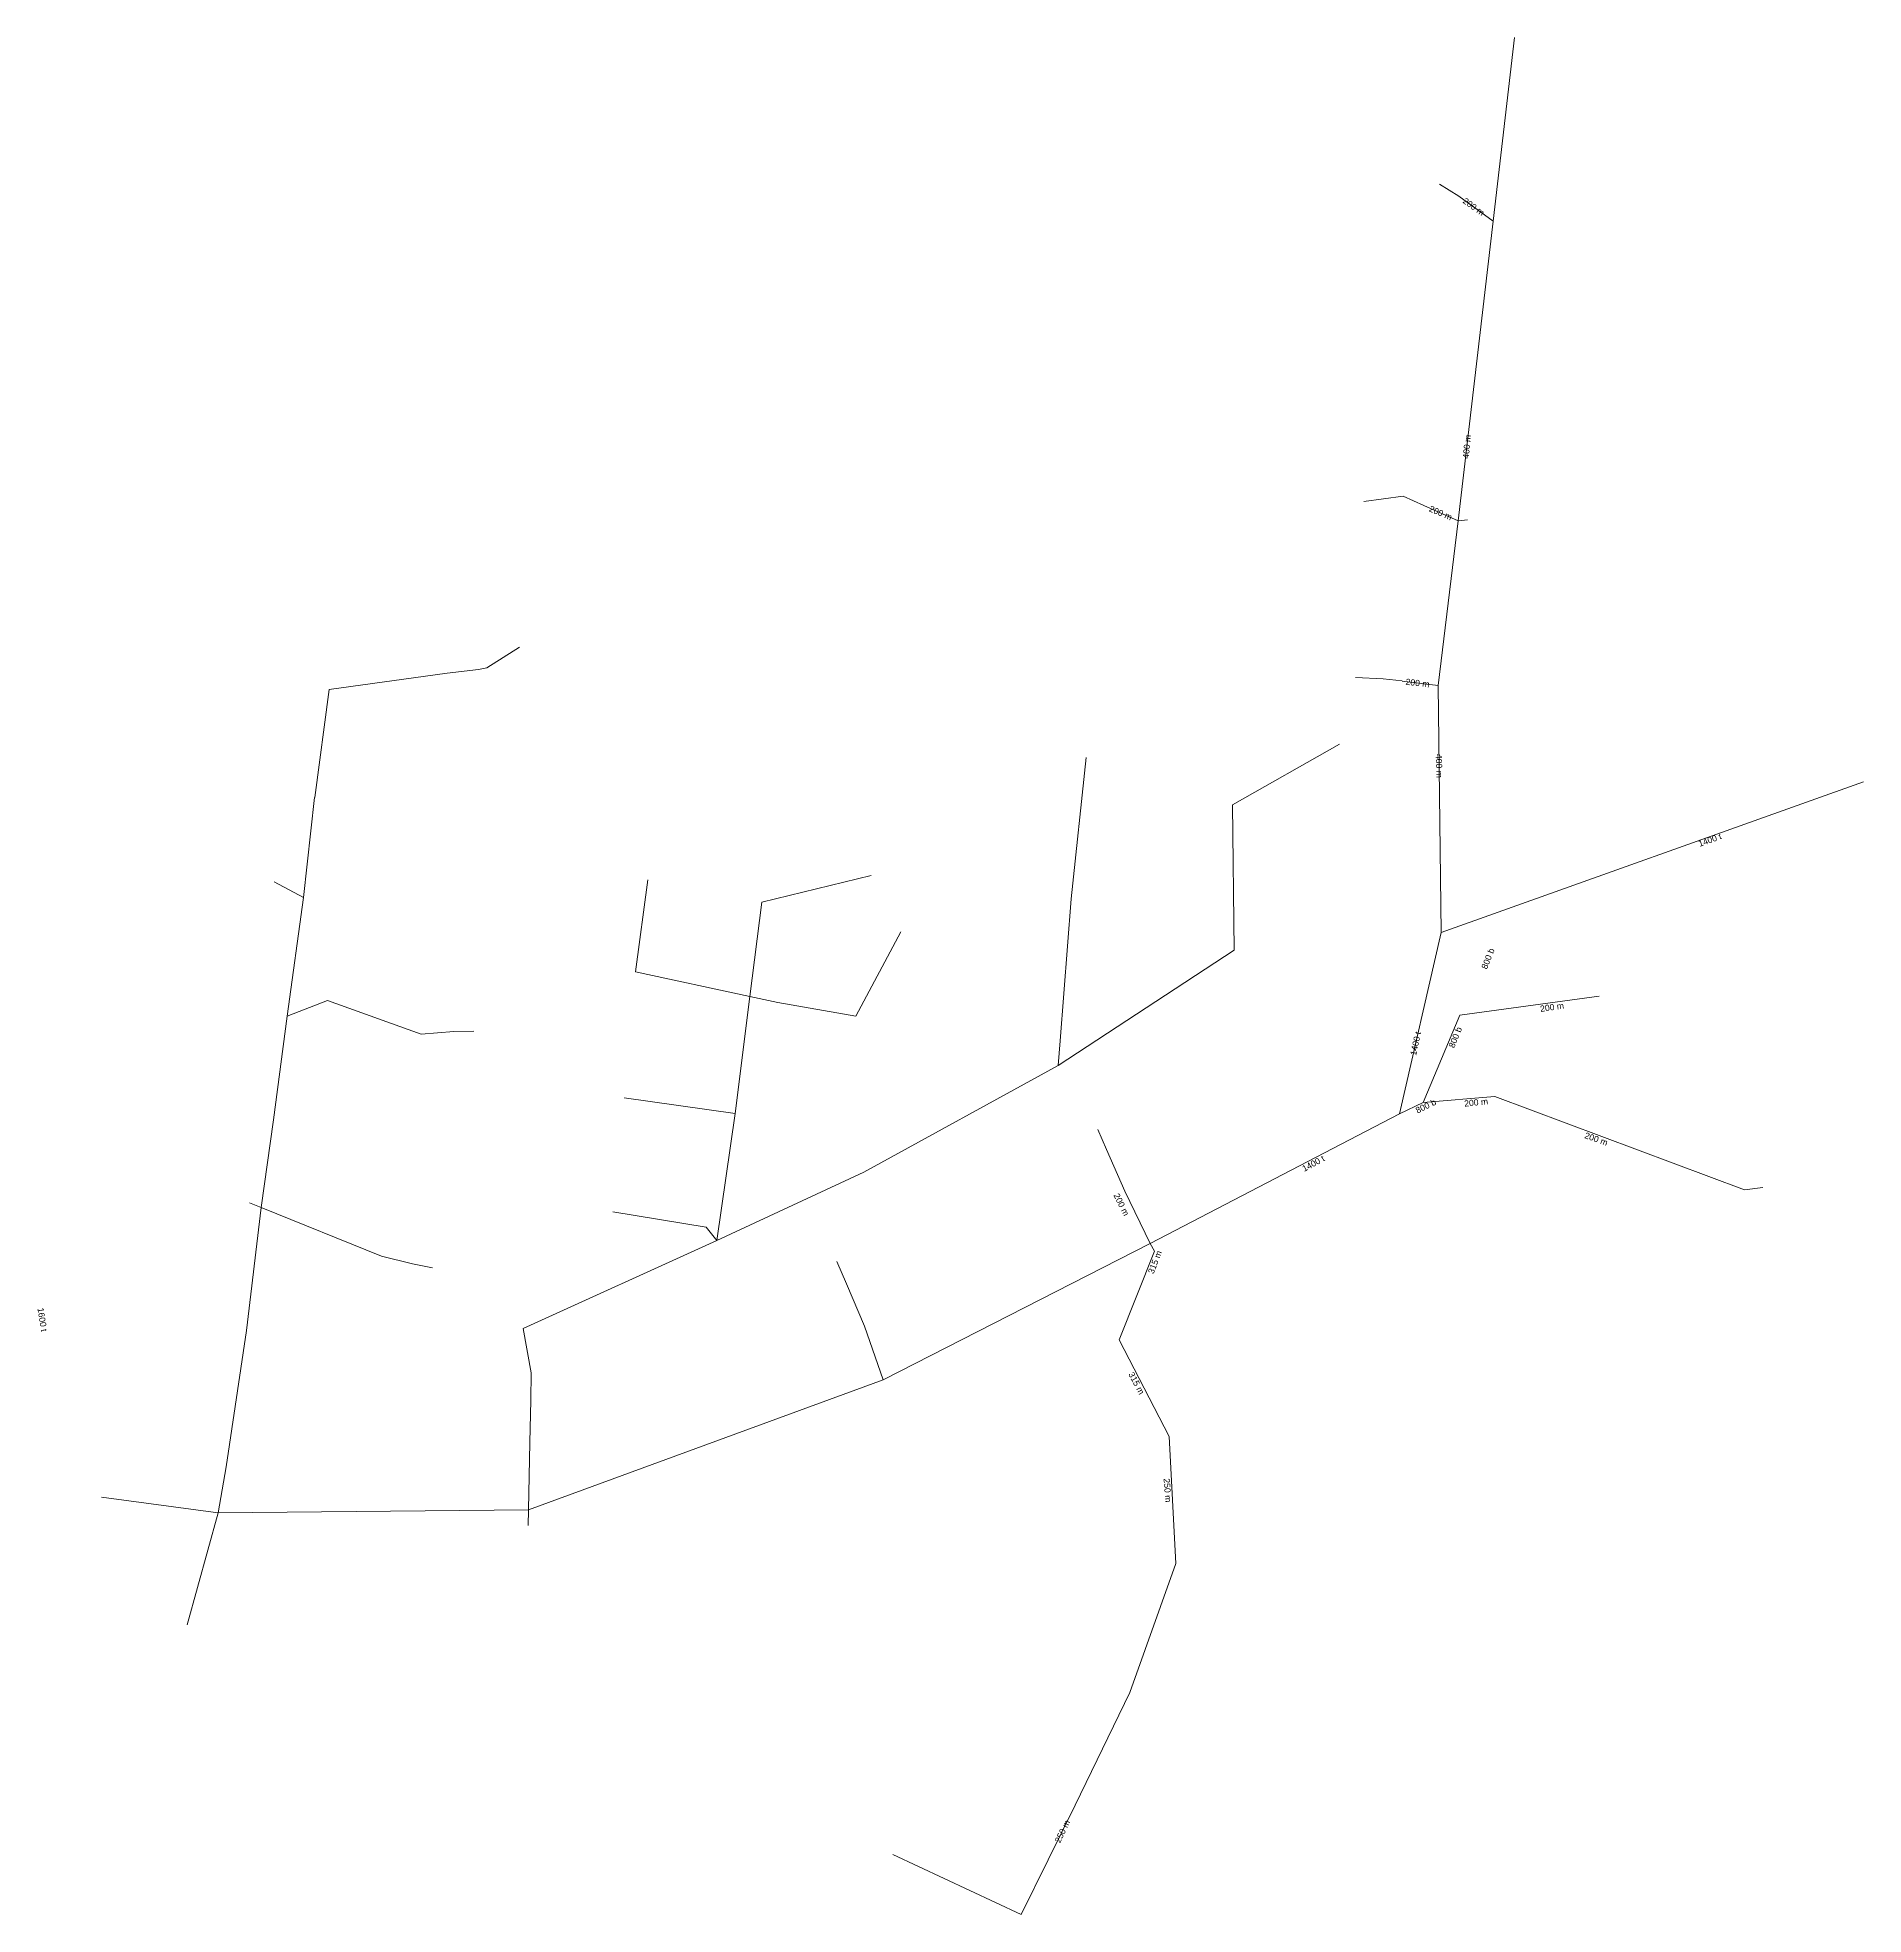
# Model space of a CAD drawing. Header units: metres. Extents: x 25505628 to 25506199, y 6696489 to 6697944.
# Drawn here: x 25505690.1 to 25505986.2, y 6696488.6 to 6696793 of the extents above; entities that cross this region are included whole.
import ezdxf
from ezdxf.enums import TextEntityAlignment as Align

# ---------------------------------------------------------------- set-up
doc = ezdxf.new("R2010")
doc.units = ezdxf.units.M
doc.linetypes.add('Annotation', pattern=[0])
doc.linetypes.add('Sadevesiputket Käytössä', pattern=[0])
doc.layers.add('Annotation', color=7, linetype='Annotation', lineweight=0)
doc.layers.add('Sadevesiputket Käytössä', color=7, linetype='Sadevesiputket Käytössä', lineweight=0)
doc.styles.add('DEFAULT', font='', dxfattribs={"height": 0.2})
doc.styles.get('DEFAULT').set_extended_font_data('Arial')

msp = doc.modelspace()

# ---------------------------------------------------------------- texts
at = {"layer": 'Annotation', "color": 3, "style": 'DEFAULT'}
for s, rotation, p in [('200 m', 324.88499663, (25505922.993207, 6696765.557266)), ('400 m', 84.18800329, (25505921.881093, 6696726.656919)), ('200 m', 336.87200594, (25505917.629858, 6696715.91425)), ('200 m', 353.69500775, (25505913.884541, 6696688.344472)), ('400 m', 271.5720097, (25505917.382007, 6696674.894613)), ('1400 t', 77.91099798, (25505913.567701, 6696629.87751)), ('200 m', 296.74199445, (25505865.861377, 6696603.760558)), ('1600 t', 278.96899529, (25505690.839844, 6696585.0991)), ('250 m', 64.50600041, (25505856.281625, 6696502.118616))]:
    msp.add_text(s, height=1, rotation=rotation, dxfattribs=at).set_placement(p, align=Align.MIDDLE_CENTER)
for s, rotation, p in [('1400 t', 19.60699887, (25505959.295403, 6696662.707961)), ('800 b', 68.44199937, (25505924.194512, 6696642.206327)), ('200 m', 8.55899628, (25505933.694951, 6696635.981988)), ('800 b', 68.08400184, (25505918.888959, 6696629.438742)), ('800 b', 26.21500199, (25505913.433586, 6696619.396989)), ('200 m', 5.76199966, (25505921.397579, 6696620.629011)), ('200 m', 340.38201283, (25505941.202003, 6696615.513329)), ('1400 t', 28.34100082, (25505895.03587, 6696609.940719)), ('315 m', 69.01100194, (25505870.128017, 6696592.795326)), ('315 m', 298.17199018, (25505867.819288, 6696576.733879)), ('250 m', 274.0009889, (25505873.694177, 6696559.386185))]:
    msp.add_text(s, height=1, rotation=rotation, dxfattribs=at).set_placement(p, align=Align.TOP_LEFT)

# ---------------------------------------------------------------- linework, layer by layer
at = {"layer": 'Sadevesiputket Käytössä', "color": 3, "linetype": 'Continuous', "lineweight": 15}
for p, q in [((25505926.167788, 6696763.252931), (25505929.588116, 6696793.007109)), ((25505920.586806, 6696767.302819), (25505917.464966, 6696769.240281)), ((25505926.166788, 6696763.252946), (25505920.587821, 6696767.303804)), ((25505920.47453, 6696714.648924), (25505926.167788, 6696763.252931)), ((25505911.555979, 6696718.610406), (25505905.180438, 6696717.746004)), ((25505914.920587, 6696717.118294), (25505911.555994, 6696718.611405)), ((25505920.474514, 6696714.647924), (25505914.920618, 6696717.120294)), ((25505917.222132, 6696687.923406), (25505920.47453, 6696714.648924)), ((25505920.47453, 6696714.648924), (25505921.996074, 6696714.809867)), ((25505762.949027, 6696690.789475, 36.943), (25505768.202509, 6696694.122947)), ((25505737.344026, 6696687.277422, 36.0175), (25505756.515358, 6696689.916954, 36.448)), ((25505756.515342, 6696689.915954, 36.498), (25505761.555173, 6696690.54159, 36.496)), ((25505761.555158, 6696690.54059, 36.546), (25505762.949027, 6696690.789475, 36.573)), ((25505908.285358, 6696689.033969), (25505903.831094, 6696689.234512)), ((25505911.367948, 6696688.66321), (25505908.285343, 6696689.032969)), ((25505917.222147, 6696687.924406), (25505911.367918, 6696688.66121)), ((25505735.008317, 6696669.761631), (25505737.344026, 6696687.277422)), ((25505917.713315, 6696647.895225), (25505917.222132, 6696687.923406)), ((25505857.695705, 6696653.336497), (25505860.136482, 6696676.265062)), ((25505883.891587, 6696668.579395), (25505901.21374, 6696678.405453)), ((25505917.713315, 6696647.895225), (25505986.203884, 6696672.293535)), ((25505733.183084, 6696653.52819), (25505735.007317, 6696669.761646)), ((25505884.113648, 6696645.034419), (25505883.891587, 6696668.579395)), ((25505733.182084, 6696653.528205), (25505728.420301, 6696656.07057)), ((25505787.048145, 6696641.481741), (25505789.035975, 6696656.434628)), ((25505807.518383, 6696652.816177), (25505825.276911, 6696657.124243)), ((25505730.550799, 6696634.32678), (25505733.182084, 6696653.528205)), ((25505805.563816, 6696637.48476), (25505807.518383, 6696652.816177)), ((25505855.940757, 6696630.327529), (25505857.695705, 6696653.336497)), ((25505822.768919, 6696634.313704), (25505830.099011, 6696648.006513)), ((25505910.949157, 6696618.496764), (25505917.713315, 6696647.895225)), ((25505855.599498, 6696626.288426), (25505884.113648, 6696645.034419)), ((25505805.563816, 6696637.48476), (25505787.048145, 6696641.481741)), ((25505730.550799, 6696634.32678), (25505737.06932, 6696636.838128)), ((25505737.06932, 6696636.838128), (25505752.262756, 6696631.389414)), ((25505803.214384, 6696618.536081), (25505805.563816, 6696637.48476)), ((25505805.563801, 6696637.48376), (25505810.100545, 6696636.522914)), ((25505810.10053, 6696636.521915), (25505822.768919, 6696634.313704)), ((25505920.737208, 6696634.484465), (25505943.362071, 6696637.539668)), ((25505728.335533, 6696617.49921), (25505730.550799, 6696634.32678)), ((25505914.784965, 6696620.313736), (25505920.737208, 6696634.484465)), ((25505752.262756, 6696631.389414), (25505757.56486, 6696631.834062)), ((25505757.564876, 6696631.835062), (25505760.831819, 6696631.882536)), ((25505855.599498, 6696626.288426), (25505855.940757, 6696630.327529)), ((25505824.079788, 6696609.0361), (25505855.599498, 6696626.288426)), ((25505914.784965, 6696620.313736), (25505926.404842, 6696621.30864)), ((25505926.404842, 6696621.30864), (25505966.926089, 6696606.169284)), ((25505803.214384, 6696618.536081), (25505785.182316, 6696621.053628)), ((25505800.210147, 6696597.954217), (25505803.214384, 6696618.536081)), ((25505870.512637, 6696597.471365), (25505910.949157, 6696618.496764)), ((25505910.949157, 6696618.496764), (25505914.784965, 6696620.313736)), ((25505726.330956, 6696603.288626), (25505728.334533, 6696617.499226)), ((25505863.453156, 6696612.708432), (25505862.050914, 6696615.930911)), ((25505866.410581, 6696605.929132), (25505863.453156, 6696612.708432)), ((25505800.210147, 6696597.954217), (25505824.079788, 6696609.0361)), ((25505870.512637, 6696597.471365), (25505866.410581, 6696605.929132)), ((25505966.926104, 6696606.170284), (25505969.877707, 6696606.526561)), ((25505723.927417, 6696583.343697, 32.724), (25505726.329956, 6696603.288641, 33.3375)), ((25505726.329956, 6696603.288641), (25505724.431634, 6696604.067474)), ((25505726.329956, 6696603.288641), (25505745.856943, 6696595.416063)), ((25505798.518638, 6696600.105008), (25505783.389526, 6696602.606544)), ((25505800.210147, 6696597.954217), (25505798.518638, 6696600.105008)), ((25505768.834638, 6696583.682907), (25505800.210147, 6696597.954217)), ((25505827.194979, 6696575.328566), (25505870.512637, 6696597.471365)), ((25505870.512637, 6696597.471365), (25505871.215057, 6696596.176627)), ((25505745.856928, 6696595.415063), (25505750.874092, 6696594.149914)), ((25505750.874076, 6696594.148914), (25505754.140589, 6696593.508349)), ((25505821.248851, 6696590.913778), (25505819.677837, 6696594.547844)), ((25505871.215057, 6696596.176627), (25505865.464326, 6696581.84083)), ((25505824.16566, 6696584.028087), (25505821.248851, 6696590.913778)), ((25505720.662268, 6696561.251683, 32.5775), (25505723.927417, 6696583.343697, 32.704)), ((25505770.096726, 6696576.49328), (25505768.834638, 6696583.682907)), ((25505827.194979, 6696575.328566), (25505824.16566, 6696584.028087)), ((25505865.464326, 6696581.84083), (25505873.575664, 6696566.127784)), ((25505770.08026, 6696572.043225), (25505770.095727, 6696576.493295)), ((25505769.689449, 6696554.24793), (25505827.194979, 6696575.328566)), ((25505769.923823, 6696565.155125), (25505770.08026, 6696572.043225)), ((25505769.689449, 6696554.24793), (25505769.924823, 6696565.155109)), ((25505873.575664, 6696566.127784), (25505874.70252, 6696545.533293)), ((25505719.338619, 6696553.761237, 32.229), (25505720.662268, 6696561.251683, 32.5775)), ((25505700.410003, 6696556.310001, 31.569), (25505719.338619, 6696553.761237, 31.759)), ((25505719.338619, 6696553.761237, 31.759), (25505769.689449, 6696554.24793, 32.6075)), ((25505769.689449, 6696554.24793), (25505769.650946, 6696551.70834)), ((25505719.338619, 6696553.761237, 32.299), (25505714.32349, 6696535.636025, 32.7575)), ((25505867.226261, 6696524.640207), (25505874.70252, 6696545.533293)), ((25505858.374235, 6696506.341155), (25505867.226261, 6696524.640207)), ((25505849.603324, 6696488.642915, 39.335), (25505858.374235, 6696506.341155, 38.7575)), ((25505849.603303, 6696488.642911, 39.615), (25505828.757652, 6696498.342471))]:
    msp.add_line(p, q, dxfattribs=at)

msp.set_redraw_order([(e.dxf.handle, doc.entitydb.next_handle()) for e in msp.query("TEXT MTEXT ATTDEF DIMENSION ARC_DIMENSION")])  # texts and dimensions are drawn at this point

doc.saveas('drawing.dxf')
